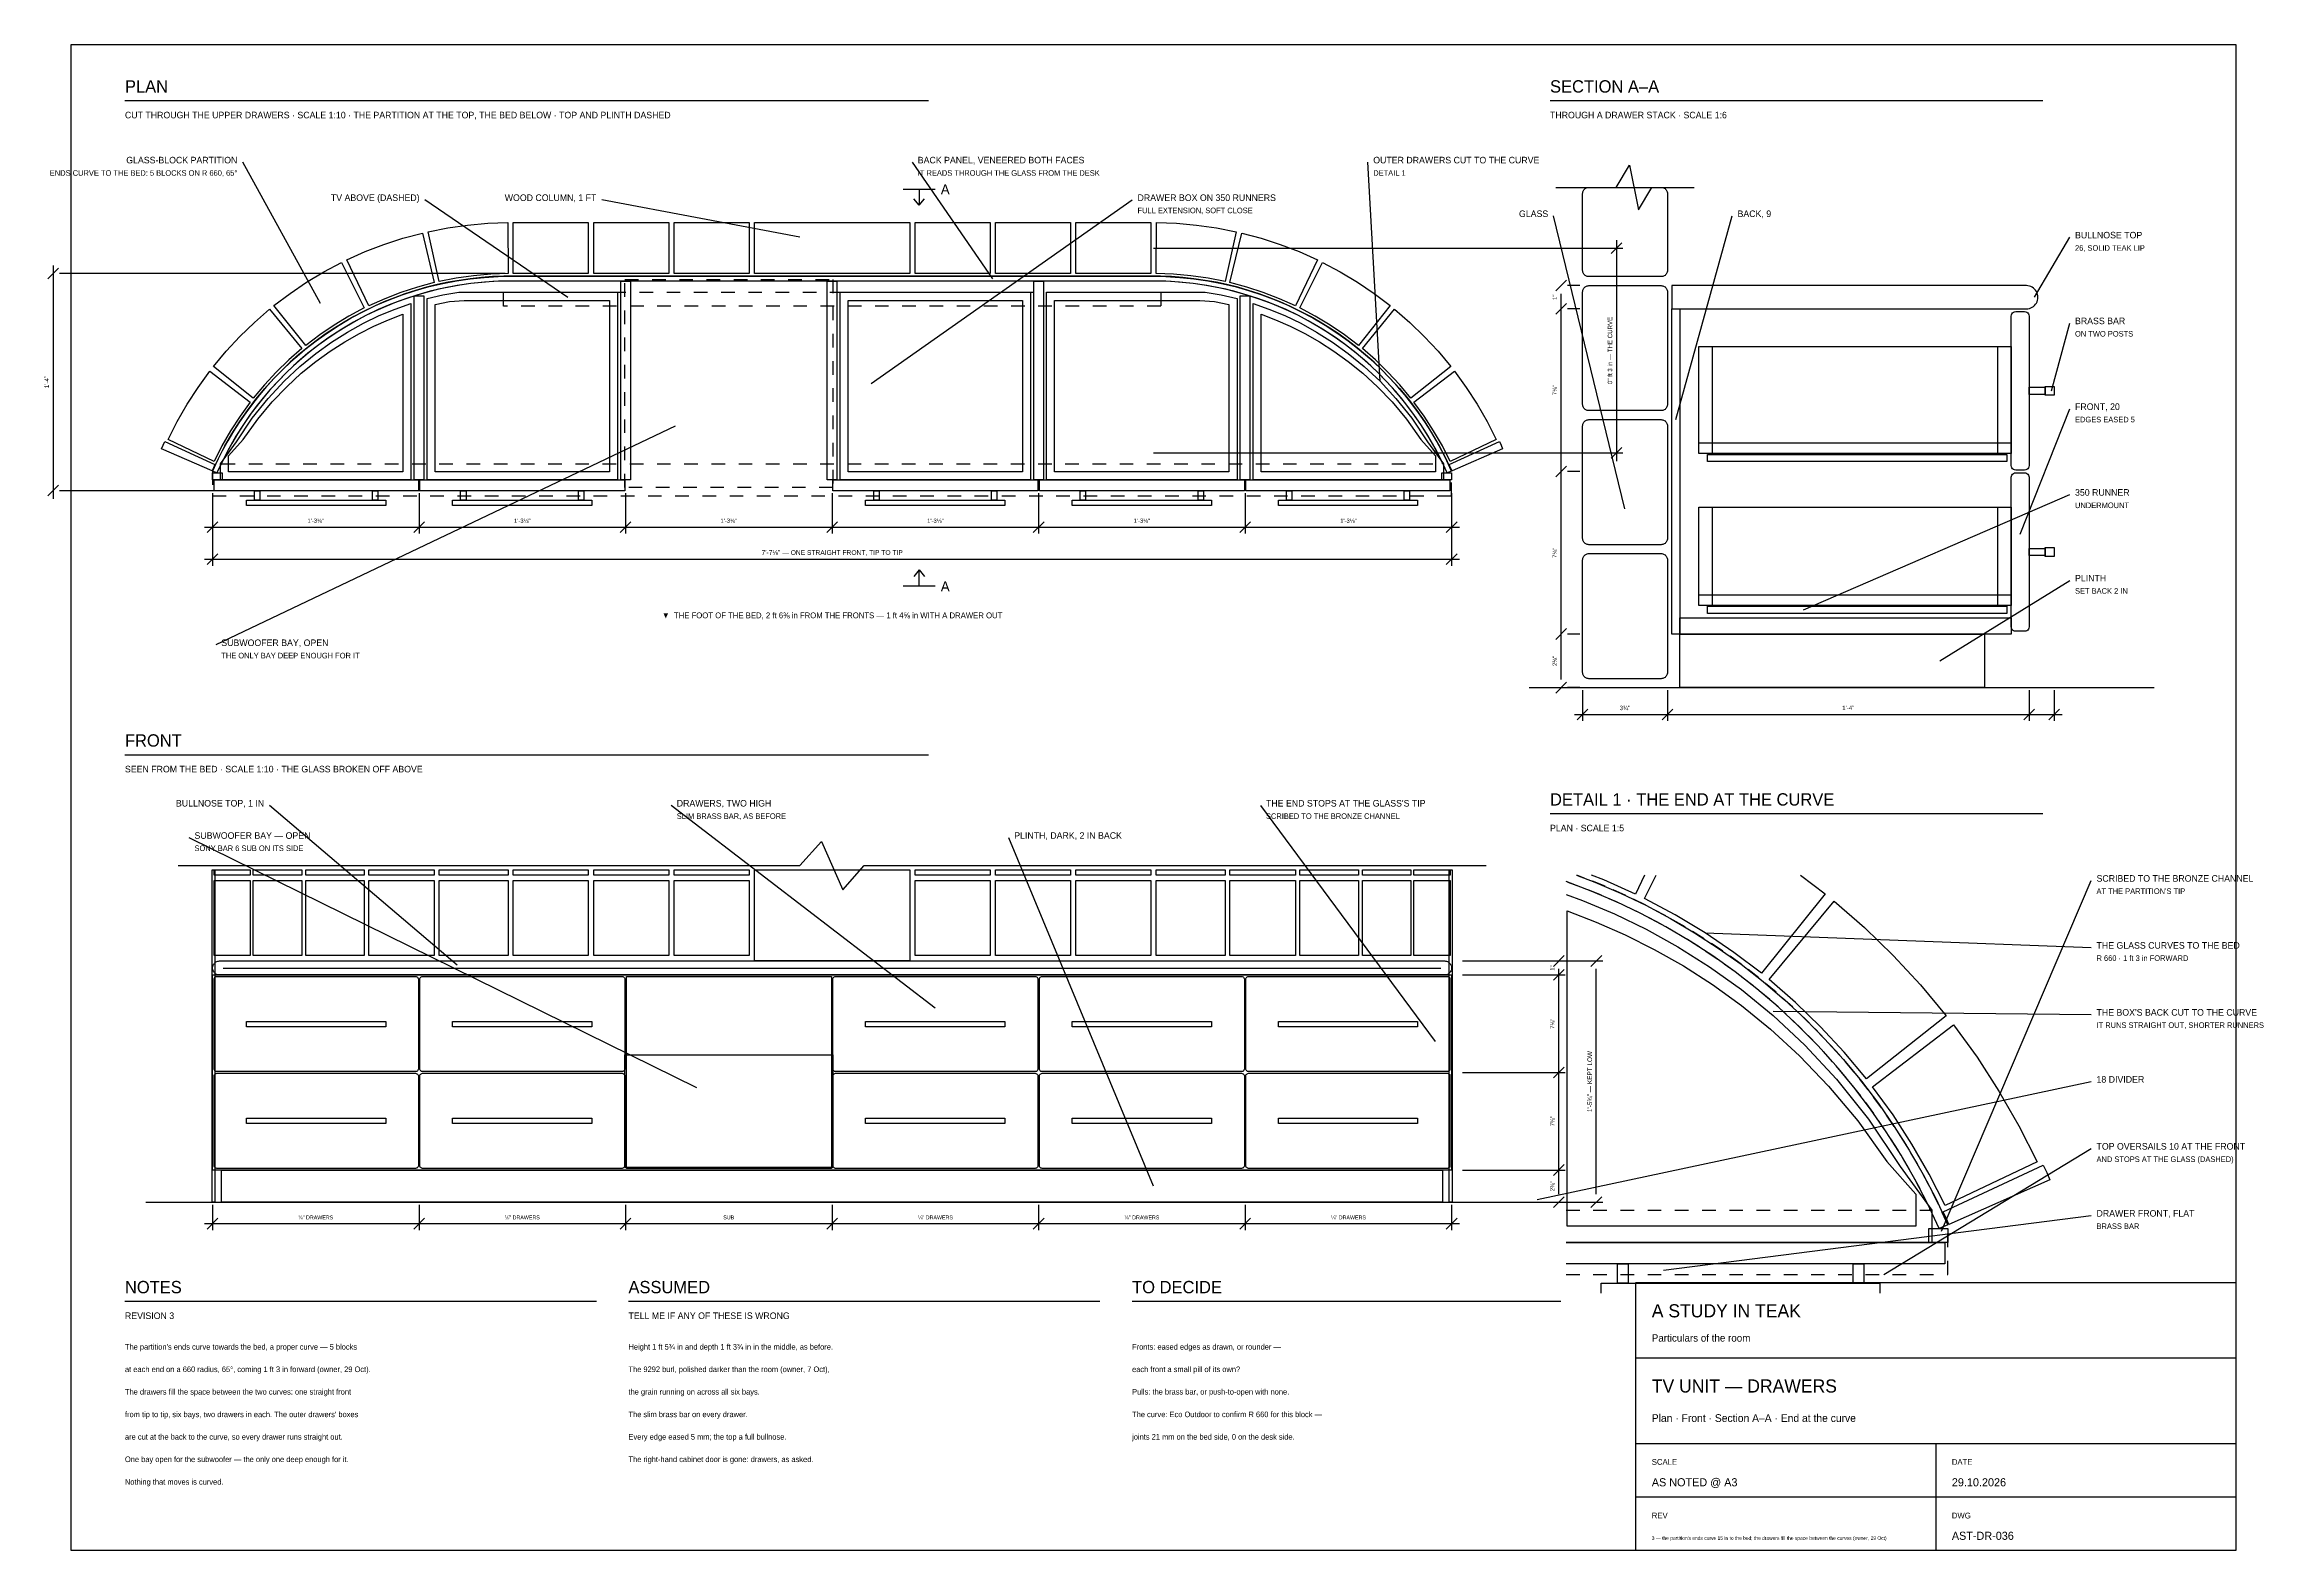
# Model space of a CAD drawing. Header units: inches. Extents: x 0.1 to 16.4, y 0.3 to 11.4.
import ezdxf
from ezdxf.enums import TextEntityAlignment as Align

# ---------------------------------------------------------------- set-up
doc = ezdxf.new("R2010")
doc.units = ezdxf.units.IN
doc.header["$LTSCALE"] = 0.009843
doc.header["$MEASUREMENT"] = 0
doc.linetypes.add('DASHED', pattern=[0.6, 0.5, -0.1])
for name, color, linetype in [('DIMENSIONS', 1, 'Continuous'), ('GEOMETRY', 7, 'Continuous'), ('TEXT', 7, 'Continuous')]:
    doc.layers.add(name, color=color, linetype=linetype)

msp = doc.modelspace()

# ---------------------------------------------------------------- linework, layer by layer
at = {"layer": 'DIMENSIONS'}
for p, q in [((8.268, 9.882), (11.717, 9.882)), ((11.63, 9.843), (11.709, 9.921)), ((11.669, 9.941), (11.669, 8.318)), ((0.142, 9.656), (0.22, 9.734)), ((0.181, 9.754), (0.181, 8.041)), ((3.504, 9.695), (0.228, 9.695)), ((11.224, 9.567), (11.302, 9.646)), ((11.224, 9.396), (11.302, 9.475)), ((11.263, 6.713), (11.263, 9.547)), ((11.401, 9.606), (11.31, 9.606)), ((11.401, 9.436), (11.31, 9.436)), ((8.268, 8.377), (11.717, 8.377)), ((11.63, 8.338), (11.709, 8.417)), ((11.224, 8.202), (11.302, 8.281)), ((11.401, 8.241), (11.31, 8.241)), ((0.142, 8.061), (0.22, 8.14)), ((3.504, 8.1), (0.228, 8.1)), ((1.353, 8.081), (1.353, 7.785)), ((2.87, 8.081), (2.87, 7.785)), ((4.388, 8.081), (4.388, 7.785)), ((5.906, 8.081), (5.906, 7.785)), ((7.423, 8.081), (7.423, 7.785)), ((8.941, 8.081), (8.941, 7.785)), ((10.458, 8.081), (10.458, 7.785)), ((1.294, 7.833), (10.517, 7.833)), ((1.313, 7.793), (1.392, 7.872)), ((1.353, 7.833), (1.353, 7.549)), ((2.831, 7.793), (2.91, 7.872)), ((4.348, 7.793), (4.427, 7.872)), ((5.866, 7.793), (5.945, 7.872)), ((7.384, 7.793), (7.463, 7.872)), ((8.901, 7.793), (8.98, 7.872)), ((10.419, 7.793), (10.498, 7.872)), ((10.458, 7.833), (10.458, 7.549)), ((1.294, 7.596), (10.517, 7.596)), ((1.313, 7.557), (1.392, 7.636)), ((10.419, 7.557), (10.498, 7.636)), ((11.224, 7.008), (11.302, 7.087)), ((11.401, 7.047), (11.31, 7.047)), ((11.224, 6.614), (11.302, 6.693)), ((11.401, 6.654), (11.31, 6.654)), ((11.42, 6.634), (11.42, 6.409)), ((12.044, 6.634), (12.044, 6.409)), ((14.702, 6.634), (14.702, 6.409)), ((14.885, 6.634), (14.885, 6.409)), ((11.361, 6.457), (14.944, 6.457)), ((11.381, 6.417), (11.46, 6.496)), ((12.005, 6.417), (12.083, 6.496)), ((14.662, 6.417), (14.741, 6.496)), ((14.846, 6.417), (14.924, 6.496)), ((10.537, 4.646), (11.293, 4.646)), ((10.537, 4.646), (11.569, 4.646)), ((11.206, 4.606), (11.285, 4.685)), ((11.206, 4.504), (11.285, 4.583)), ((11.246, 2.933), (11.246, 4.587)), ((11.482, 4.606), (11.561, 4.685)), ((11.521, 2.933), (11.521, 4.587)), ((10.537, 4.543), (11.293, 4.543)), ((10.537, 3.827), (11.293, 3.827)), ((11.206, 3.787), (11.285, 3.866)), ((10.537, 3.11), (11.293, 3.11)), ((11.206, 3.071), (11.285, 3.15)), ((1.353, 2.854), (1.353, 2.669)), ((2.87, 2.854), (2.87, 2.669)), ((4.388, 2.854), (4.388, 2.669)), ((5.906, 2.854), (5.906, 2.669)), ((7.423, 2.854), (7.423, 2.669)), ((8.941, 2.854), (8.941, 2.669)), ((10.458, 2.854), (10.458, 2.669)), ((10.537, 2.874), (11.293, 2.874)), ((10.537, 2.874), (11.569, 2.874)), ((11.206, 2.835), (11.285, 2.913)), ((11.482, 2.835), (11.561, 2.913)), ((1.294, 2.717), (10.517, 2.717)), ((1.313, 2.677), (1.392, 2.756)), ((2.831, 2.677), (2.91, 2.756)), ((4.348, 2.677), (4.427, 2.756)), ((5.866, 2.677), (5.945, 2.756)), ((7.384, 2.677), (7.463, 2.756)), ((8.901, 2.677), (8.98, 2.756)), ((10.419, 2.677), (10.498, 2.756))]:
    msp.add_line(p, q, dxfattribs=at)
at = {"layer": 'GEOMETRY'}
for p, q in [((0.709, 10.965), (6.614, 10.965)), ((11.181, 10.965), (14.803, 10.965)), ((2.145, 9.474), (1.575, 10.512)), ((7.087, 9.656), (6.496, 10.512)), ((9.933, 8.904), (9.843, 10.512)), ((3.963, 9.518), (2.913, 10.236)), ((5.669, 9.961), (4.213, 10.236)), ((6.192, 8.888), (8.11, 10.236)), ((11.732, 7.966), (11.207, 10.118)), ((12.106, 8.622), (12.52, 10.118)), ((14.741, 9.521), (15, 9.961)), ((14.865, 8.833), (15, 9.331)), ((14.636, 7.78), (15, 8.701)), ((4.753, 8.573), (1.378, 6.967)), ((13.044, 7.224), (15, 8.071)), ((14.045, 6.85), (15, 7.441)), ((11.027, 6.654), (15.62, 6.654)), ((0.709, 6.161), (6.614, 6.161)), ((3.15, 4.614), (1.772, 5.787)), ((6.664, 4.3), (4.724, 5.787)), ((10.34, 4.055), (9.055, 5.787)), ((11.181, 5.728), (14.803, 5.728)), ((4.911, 3.713), (1.181, 5.551)), ((8.268, 2.992), (7.205, 5.551)), ((14.058, 2.661), (15.157, 5.236)), ((12.32, 4.852), (15.157, 4.744)), ((1.432, 4.594), (10.379, 4.594)), ((12.821, 4.277), (15.157, 4.252)), ((11.086, 2.894), (15.157, 3.76)), ((13.633, 2.343), (15.157, 3.268)), ((0.862, 2.874), (10.949, 2.874)), ((12.015, 2.374), (15.157, 2.776)), ((0.709, 2.146), (4.173, 2.146)), ((4.409, 2.146), (7.874, 2.146)), ((8.11, 2.146), (11.26, 2.146)), ((11.811, 1.732), (16.22, 1.732)), ((11.811, 1.102), (16.22, 1.102)), ((14.016, 1.102), (14.016, 0.315)), ((11.811, 0.709), (16.22, 0.709))]:
    msp.add_line(p, q, dxfattribs=at)
for points in [[(0.315, 11.378), (16.22, 11.378), (16.22, 0.315), (0.315, 0.315), (0.315, 11.378)], [(11.224, 10.328), (11.667, 10.328), (11.765, 10.492), (11.831, 10.164), (11.929, 10.328), (12.241, 10.328)], [(6.428, 10.315), (6.664, 10.315)], [(6.546, 10.315), (6.546, 10.197), (6.507, 10.244)], [(11.421, 9.718), (11.421, 10.282)], [(11.467, 10.328), (11.998, 10.328)], [(12.044, 10.282), (12.044, 9.718)], [(6.546, 10.197), (6.585, 10.244)], [(2.339, 9.795), (2.474, 9.856), (2.612, 9.909), (2.752, 9.954), (2.895, 9.992), (2.982, 9.629), (2.859, 9.596), (2.737, 9.556), (2.618, 9.51), (2.501, 9.458), (2.339, 9.795)], [(2.936, 10.002), (3.081, 10.03), (3.227, 10.051), (3.375, 10.064), (3.522, 10.069), (3.525, 9.695), (3.397, 9.69), (3.27, 9.679), (3.143, 9.661), (3.018, 9.637), (2.936, 10.002)], [(3.563, 10.069), (3.701, 10.069), (3.839, 10.069), (3.976, 10.069), (4.114, 10.069), (4.114, 9.695), (3.976, 9.695), (3.839, 9.695), (3.701, 9.695), (3.563, 9.695), (3.563, 10.069)], [(4.154, 10.069), (4.291, 10.069), (4.429, 10.069), (4.567, 10.069), (4.705, 10.069), (4.705, 9.695), (4.567, 9.695), (4.429, 9.695), (4.291, 9.695), (4.154, 9.695), (4.154, 10.069)], [(4.744, 10.069), (4.882, 10.069), (5.02, 10.069), (5.157, 10.069), (5.295, 10.069), (5.295, 9.695), (5.157, 9.695), (5.02, 9.695), (4.882, 9.695), (4.744, 9.695), (4.744, 10.069)], [(5.335, 10.069), (5.906, 10.069), (6.476, 10.069), (6.476, 9.695), (5.906, 9.695), (5.335, 9.695), (5.335, 10.069)], [(6.516, 10.069), (6.654, 10.069), (6.791, 10.069), (6.929, 10.069), (7.067, 10.069), (7.067, 9.695), (6.929, 9.695), (6.791, 9.695), (6.654, 9.695), (6.516, 9.695), (6.516, 10.069)], [(7.106, 10.069), (7.244, 10.069), (7.382, 10.069), (7.52, 10.069), (7.657, 10.069), (7.657, 9.695), (7.52, 9.695), (7.382, 9.695), (7.244, 9.695), (7.106, 9.695), (7.106, 10.069)], [(7.697, 10.069), (7.835, 10.069), (7.972, 10.069), (8.11, 10.069), (8.248, 10.069), (8.248, 9.695), (8.11, 9.695), (7.972, 9.695), (7.835, 9.695), (7.697, 9.695), (7.697, 10.069)], [(8.289, 10.069), (8.436, 10.064), (8.584, 10.051), (8.73, 10.03), (8.875, 10.002), (8.793, 9.637), (8.668, 9.661), (8.541, 9.679), (8.414, 9.69), (8.286, 9.695), (8.289, 10.069)], [(8.916, 9.992), (9.059, 9.954), (9.199, 9.909), (9.337, 9.856), (9.472, 9.795), (9.31, 9.458), (9.193, 9.51), (9.074, 9.556), (8.952, 9.596), (8.829, 9.629), (8.916, 9.992)], [(1.353, 8.244), (1.396, 8.337), (1.444, 8.429), (1.495, 8.518), (1.55, 8.605), (1.609, 8.69), (1.671, 8.772), (1.737, 8.851), (1.806, 8.927), (1.878, 9), (1.954, 9.07), (2.032, 9.137), (2.113, 9.201), (2.197, 9.26), (2.283, 9.316), (2.372, 9.369), (2.463, 9.417), (2.556, 9.462), (2.65, 9.502), (2.747, 9.539), (2.845, 9.571), (2.944, 9.599), (3.044, 9.622), (3.145, 9.642), (3.247, 9.657), (3.349, 9.667), (3.452, 9.673), (3.556, 9.675), (3.668, 9.675), (3.78, 9.675), (3.892, 9.675), (4.004, 9.675), (4.115, 9.675), (4.227, 9.675), (4.339, 9.675), (4.451, 9.675), (4.563, 9.675), (4.675, 9.675), (4.787, 9.675), (4.899, 9.675), (5.011, 9.675), (5.122, 9.675), (5.234, 9.675), (5.346, 9.675), (5.458, 9.675), (5.57, 9.675), (5.682, 9.675), (5.794, 9.675), (5.906, 9.675), (6.017, 9.675), (6.129, 9.675), (6.241, 9.675), (6.353, 9.675), (6.465, 9.675), (6.577, 9.675), (6.689, 9.675), (6.801, 9.675), (6.912, 9.675), (7.024, 9.675), (7.136, 9.675), (7.248, 9.675), (7.36, 9.675), (7.472, 9.675), (7.584, 9.675), (7.696, 9.675), (7.807, 9.675), (7.919, 9.675), (8.031, 9.675), (8.143, 9.675), (8.255, 9.675), (8.359, 9.673), (8.462, 9.667), (8.564, 9.657), (8.666, 9.642), (8.767, 9.622), (8.867, 9.599), (8.966, 9.571), (9.064, 9.539), (9.161, 9.502), (9.255, 9.462), (9.348, 9.417), (9.439, 9.369), (9.528, 9.316), (9.614, 9.26), (9.698, 9.201), (9.779, 9.137), (9.857, 9.07), (9.933, 9), (10.005, 8.927), (10.074, 8.851), (10.14, 8.772), (10.202, 8.69), (10.261, 8.605), (10.316, 8.518), (10.367, 8.429), (10.415, 8.337), (10.458, 8.244), (10.426, 8.23), (10.383, 8.322), (10.336, 8.412), (10.286, 8.5), (10.232, 8.585), (10.174, 8.669), (10.112, 8.75), (10.048, 8.828), (9.979, 8.903), (9.908, 8.975), (9.834, 9.044), (9.757, 9.11), (9.677, 9.172), (9.594, 9.231), (9.509, 9.286), (9.422, 9.338), (9.332, 9.386), (9.241, 9.43), (9.147, 9.469), (9.052, 9.505), (8.956, 9.537), (8.858, 9.565), (8.76, 9.588), (8.66, 9.607), (8.56, 9.622), (8.459, 9.632), (8.358, 9.638), (8.255, 9.64), (8.143, 9.64), (8.031, 9.64), (7.919, 9.64), (7.807, 9.64), (7.696, 9.64), (7.584, 9.64), (7.472, 9.64), (7.36, 9.64), (7.248, 9.64), (7.136, 9.64), (7.024, 9.64), (6.912, 9.64), (6.801, 9.64), (6.689, 9.64), (6.577, 9.64), (6.465, 9.64), (6.353, 9.64), (6.241, 9.64), (6.129, 9.64), (6.017, 9.64), (5.906, 9.64), (5.794, 9.64), (5.682, 9.64), (5.57, 9.64), (5.458, 9.64), (5.346, 9.64), (5.234, 9.64), (5.122, 9.64), (5.011, 9.64), (4.899, 9.64), (4.787, 9.64), (4.675, 9.64), (4.563, 9.64), (4.451, 9.64), (4.339, 9.64), (4.227, 9.64), (4.115, 9.64), (4.004, 9.64), (3.892, 9.64), (3.78, 9.64), (3.668, 9.64), (3.556, 9.64), (3.453, 9.638), (3.352, 9.632), (3.251, 9.622), (3.151, 9.607), (3.051, 9.588), (2.953, 9.565), (2.855, 9.537), (2.759, 9.505), (2.664, 9.469), (2.57, 9.43), (2.479, 9.386), (2.389, 9.338), (2.302, 9.286), (2.217, 9.231), (2.134, 9.172), (2.054, 9.11), (1.977, 9.044), (1.903, 8.975), (1.832, 8.903), (1.763, 8.828), (1.699, 8.75), (1.637, 8.669), (1.579, 8.585), (1.525, 8.5), (1.475, 8.412), (1.428, 8.322), (1.385, 8.23), (1.353, 8.244)], [(1.804, 9.459), (1.922, 9.549), (2.044, 9.631), (2.171, 9.707), (2.301, 9.777), (2.468, 9.442), (2.355, 9.382), (2.246, 9.316), (2.14, 9.244), (2.038, 9.167), (1.804, 9.459)], [(4.353, 9.64), (4.423, 9.64), (4.423, 8.179), (4.353, 8.179), (4.353, 9.64)], [(5.87, 9.64), (5.941, 9.64), (5.941, 8.179), (5.87, 8.179), (5.87, 9.64)], [(7.388, 9.64), (7.459, 9.64), (7.459, 8.179), (7.388, 8.179), (7.388, 9.64)], [(9.51, 9.777), (9.64, 9.707), (9.767, 9.631), (9.889, 9.549), (10.007, 9.459), (9.773, 9.167), (9.671, 9.244), (9.565, 9.316), (9.456, 9.382), (9.343, 9.442), (9.51, 9.777)], [(11.998, 9.672), (11.467, 9.672)], [(1.412, 8.179), (1.412, 8.297), (1.529, 8.458), (1.645, 8.632), (1.762, 8.778), (1.878, 8.904), (1.995, 9.012), (2.112, 9.108), (2.228, 9.191), (2.345, 9.265), (2.461, 9.33), (2.578, 9.386), (2.695, 9.434), (2.811, 9.476), (2.811, 8.179), (1.412, 8.179)], [(2.835, 9.531), (2.906, 9.531), (2.906, 8.179), (2.835, 8.179), (2.835, 9.531)], [(2.929, 8.179), (2.929, 9.511), (3.046, 9.539), (3.163, 9.557), (3.279, 9.557), (3.396, 9.557), (3.513, 9.557), (3.629, 9.557), (3.746, 9.557), (3.862, 9.557), (3.979, 9.557), (4.096, 9.557), (4.212, 9.557), (4.329, 9.557), (4.329, 8.179), (2.929, 8.179)], [(2.989, 8.238), (2.989, 9.467), (3.095, 9.49), (3.202, 9.498), (3.309, 9.498), (3.416, 9.498), (3.522, 9.498), (3.629, 9.498), (3.736, 9.498), (3.843, 9.498), (3.95, 9.498), (4.056, 9.498), (4.163, 9.498), (4.27, 9.498), (4.27, 8.238), (2.989, 8.238)], [(5.965, 8.179), (5.965, 9.557), (6.081, 9.557), (6.198, 9.557), (6.314, 9.557), (6.431, 9.557), (6.548, 9.557), (6.664, 9.557), (6.781, 9.557), (6.898, 9.557), (7.014, 9.557), (7.131, 9.557), (7.247, 9.557), (7.364, 9.557), (7.364, 8.179), (5.965, 8.179)], [(6.024, 8.238), (6.024, 9.498), (6.13, 9.498), (6.237, 9.498), (6.344, 9.498), (6.451, 9.498), (6.558, 9.498), (6.664, 9.498), (6.771, 9.498), (6.878, 9.498), (6.985, 9.498), (7.091, 9.498), (7.198, 9.498), (7.305, 9.498), (7.305, 8.238), (6.024, 8.238)], [(7.482, 8.179), (7.482, 9.557), (7.599, 9.557), (7.715, 9.557), (7.832, 9.557), (7.949, 9.557), (8.065, 9.557), (8.182, 9.557), (8.298, 9.557), (8.415, 9.557), (8.532, 9.557), (8.648, 9.557), (8.765, 9.539), (8.882, 9.511), (8.882, 8.179), (7.482, 8.179)], [(7.541, 8.238), (7.541, 9.498), (7.648, 9.498), (7.755, 9.498), (7.861, 9.498), (7.968, 9.498), (8.075, 9.498), (8.182, 9.498), (8.289, 9.498), (8.395, 9.498), (8.502, 9.498), (8.609, 9.498), (8.716, 9.49), (8.822, 9.467), (8.822, 8.238), (7.541, 8.238)], [(8.905, 9.531), (8.976, 9.531), (8.976, 8.179), (8.905, 8.179), (8.905, 9.531)], [(9, 8.179), (9, 9.476), (9.116, 9.434), (9.233, 9.386), (9.35, 9.33), (9.466, 9.265), (9.583, 9.191), (9.699, 9.108), (9.816, 9.012), (9.933, 8.904), (10.049, 8.778), (10.166, 8.632), (10.282, 8.458), (10.399, 8.297), (10.399, 8.179), (9, 8.179)], [(11.421, 8.734), (11.421, 9.56)], [(11.467, 9.606), (11.998, 9.606)], [(12.044, 9.56), (12.044, 8.734)], [(14.682, 9.606), (12.077, 9.606), (12.077, 9.436)], [(1.359, 9.012), (1.453, 9.125), (1.554, 9.233), (1.66, 9.336), (1.772, 9.433), (2.009, 9.144), (1.913, 9.06), (1.821, 8.971), (1.734, 8.878), (1.652, 8.78), (1.359, 9.012)], [(1.471, 8.238), (1.471, 8.356), (1.578, 8.477), (1.685, 8.625), (1.791, 8.753), (1.898, 8.864), (2.005, 8.962), (2.112, 9.049), (2.218, 9.126), (2.325, 9.194), (2.432, 9.255), (2.539, 9.309), (2.646, 9.356), (2.752, 9.397), (2.752, 8.238), (1.471, 8.238)], [(9.059, 8.238), (9.059, 9.397), (9.165, 9.356), (9.272, 9.309), (9.379, 9.255), (9.486, 9.194), (9.593, 9.126), (9.699, 9.049), (9.806, 8.962), (9.913, 8.864), (10.02, 8.753), (10.126, 8.625), (10.233, 8.477), (10.34, 8.356), (10.34, 8.238), (9.059, 8.238)], [(10.039, 9.433), (10.151, 9.336), (10.257, 9.233), (10.358, 9.125), (10.452, 9.012), (10.159, 8.78), (10.077, 8.878), (9.99, 8.971), (9.898, 9.06), (9.802, 9.144), (10.039, 9.433)], [(12.077, 9.436), (12.136, 9.436), (12.136, 7.047), (12.077, 7.047), (12.077, 9.436)], [(12.077, 9.436), (14.682, 9.436)], [(14.57, 8.284), (14.57, 9.383)], [(14.603, 9.416), (14.669, 9.416)], [(14.701, 9.383), (14.701, 8.284)], [(12.274, 9.16), (14.57, 9.16), (14.57, 8.373), (12.274, 8.373), (12.274, 9.16)], [(12.274, 9.16), (12.372, 9.16), (12.372, 8.373), (12.274, 8.373), (12.274, 9.16)], [(14.472, 9.16), (14.57, 9.16), (14.57, 8.373), (14.472, 8.373), (14.472, 9.16)], [(1.026, 8.475), (1.092, 8.607), (1.166, 8.735), (1.246, 8.859), (1.333, 8.978), (1.63, 8.751), (1.555, 8.647), (1.485, 8.54), (1.421, 8.429), (1.364, 8.315), (1.026, 8.475)], [(10.478, 8.978), (10.565, 8.859), (10.645, 8.735), (10.719, 8.607), (10.785, 8.475), (10.447, 8.315), (10.39, 8.429), (10.326, 8.54), (10.256, 8.647), (10.181, 8.751), (10.478, 8.978)], [(14.701, 8.86), (14.82, 8.86), (14.82, 8.807), (14.701, 8.807), (14.701, 8.86)], [(14.82, 8.866), (14.885, 8.866), (14.885, 8.801), (14.82, 8.801), (14.82, 8.866)], [(11.998, 8.688), (11.467, 8.688)], [(11.421, 7.749), (11.421, 8.576)], [(11.467, 8.622), (11.998, 8.622)], [(12.044, 8.576), (12.044, 7.749)], [(0.978, 8.408), (0.99, 8.435), (1.002, 8.462), (1.37, 8.292), (1.36, 8.269), (1.349, 8.245), (0.978, 8.408)], [(10.809, 8.462), (10.821, 8.435), (10.833, 8.408), (10.462, 8.245), (10.451, 8.269), (10.441, 8.292), (10.809, 8.462)], [(12.274, 8.451), (14.57, 8.451), (14.57, 8.373), (12.274, 8.373), (12.274, 8.451)], [(12.339, 8.366), (14.537, 8.366), (14.537, 8.314), (12.339, 8.314), (12.339, 8.366)], [(1.353, 8.23), (1.424, 8.23), (1.424, 8.179), (1.353, 8.179), (1.353, 8.23)], [(1.365, 8.179), (2.865, 8.179), (2.865, 8.1), (1.365, 8.1), (1.365, 8.179)], [(2.876, 8.179), (4.382, 8.179), (4.382, 8.1), (2.876, 8.1), (2.876, 8.179)], [(5.911, 8.179), (7.417, 8.179), (7.417, 8.1), (5.911, 8.1), (5.911, 8.179)], [(7.429, 8.179), (8.935, 8.179), (8.935, 8.1), (7.429, 8.1), (7.429, 8.179)], [(8.946, 8.179), (10.446, 8.179), (10.446, 8.1), (8.946, 8.1), (8.946, 8.179)], [(10.387, 8.23), (10.458, 8.23), (10.458, 8.179), (10.387, 8.179), (10.387, 8.23)], [(14.57, 7.1), (14.57, 8.199)], [(14.669, 8.251), (14.603, 8.251)], [(14.603, 8.232), (14.669, 8.232)], [(14.701, 8.199), (14.701, 7.1)], [(1.603, 8.03), (2.626, 8.03), (2.626, 7.99), (1.603, 7.99), (1.603, 8.03)], [(1.662, 8.1), (1.701, 8.1), (1.701, 8.03), (1.662, 8.03), (1.662, 8.1)], [(2.528, 8.1), (2.567, 8.1), (2.567, 8.03), (2.528, 8.03), (2.528, 8.1)], [(3.117, 8.03), (4.141, 8.03), (4.141, 7.99), (3.117, 7.99), (3.117, 8.03)], [(3.176, 8.1), (3.216, 8.1), (3.216, 8.03), (3.176, 8.03), (3.176, 8.1)], [(4.043, 8.1), (4.082, 8.1), (4.082, 8.03), (4.043, 8.03), (4.043, 8.1)], [(6.152, 8.03), (7.176, 8.03), (7.176, 7.99), (6.152, 7.99), (6.152, 8.03)], [(6.212, 8.1), (6.251, 8.1), (6.251, 8.03), (6.212, 8.03), (6.212, 8.1)], [(7.078, 8.1), (7.117, 8.1), (7.117, 8.03), (7.078, 8.03), (7.078, 8.1)], [(7.67, 8.03), (8.694, 8.03), (8.694, 7.99), (7.67, 7.99), (7.67, 8.03)], [(7.729, 8.1), (7.768, 8.1), (7.768, 8.03), (7.729, 8.03), (7.729, 8.1)], [(8.595, 8.1), (8.635, 8.1), (8.635, 8.03), (8.595, 8.03), (8.595, 8.1)], [(9.185, 8.03), (10.208, 8.03), (10.208, 7.99), (9.185, 7.99), (9.185, 8.03)], [(9.244, 8.1), (9.283, 8.1), (9.283, 8.03), (9.244, 8.03), (9.244, 8.1)], [(10.11, 8.1), (10.149, 8.1), (10.149, 8.03), (10.11, 8.03), (10.11, 8.1)], [(12.274, 7.979), (14.57, 7.979), (14.57, 7.257), (12.274, 7.257), (12.274, 7.979)], [(12.274, 7.979), (12.372, 7.979), (12.372, 7.257), (12.274, 7.257), (12.274, 7.979)], [(14.472, 7.979), (14.57, 7.979), (14.57, 7.257), (14.472, 7.257), (14.472, 7.979)], [(11.998, 7.703), (11.467, 7.703)], [(14.701, 7.676), (14.82, 7.676), (14.82, 7.623), (14.701, 7.623), (14.701, 7.676)], [(14.82, 7.682), (14.885, 7.682), (14.885, 7.616), (14.82, 7.616), (14.82, 7.682)], [(6.546, 7.4), (6.546, 7.518), (6.507, 7.47)], [(6.546, 7.518), (6.585, 7.47)], [(11.421, 6.765), (11.421, 7.592)], [(11.467, 7.638), (11.998, 7.638)], [(12.044, 7.592), (12.044, 6.765)], [(6.428, 7.4), (6.664, 7.4)], [(12.274, 7.336), (14.57, 7.336), (14.57, 7.257), (12.274, 7.257), (12.274, 7.336)], [(12.339, 7.251), (14.537, 7.251), (14.537, 7.198), (12.339, 7.198), (12.339, 7.251)], [(12.136, 7.165), (14.57, 7.165), (14.57, 7.047), (12.136, 7.047), (12.136, 7.165)], [(12.136, 7.047), (14.373, 7.047), (14.373, 6.654), (12.136, 6.654), (12.136, 7.047)], [(14.669, 7.067), (14.603, 7.067)], [(11.998, 6.719), (11.467, 6.719)], [(1.099, 5.346), (5.669, 5.346), (5.827, 5.524), (5.984, 5.169), (6.142, 5.346), (10.712, 5.346)], [(1.349, 5.315), (1.37, 5.315), (1.37, 2.874), (1.349, 2.874), (1.349, 5.315)], [(1.364, 5.315), (1.63, 5.315), (1.63, 5.276), (1.364, 5.276), (1.364, 5.315)], [(1.364, 5.236), (1.63, 5.236), (1.63, 4.685), (1.364, 4.685), (1.364, 5.236)], [(1.652, 5.315), (2.009, 5.315), (2.009, 5.276), (1.652, 5.276), (1.652, 5.315)], [(1.652, 5.236), (2.009, 5.236), (2.009, 4.685), (1.652, 4.685), (1.652, 5.236)], [(2.038, 5.315), (2.468, 5.315), (2.468, 5.276), (2.038, 5.276), (2.038, 5.315)], [(2.038, 5.236), (2.468, 5.236), (2.468, 4.685), (2.038, 4.685), (2.038, 5.236)], [(2.501, 5.315), (2.982, 5.315), (2.982, 5.276), (2.501, 5.276), (2.501, 5.315)], [(2.501, 5.236), (2.982, 5.236), (2.982, 4.685), (2.501, 4.685), (2.501, 5.236)], [(3.018, 5.315), (3.525, 5.315), (3.525, 5.276), (3.018, 5.276), (3.018, 5.315)], [(3.018, 5.236), (3.525, 5.236), (3.525, 4.685), (3.018, 4.685), (3.018, 5.236)], [(3.563, 5.315), (4.114, 5.315), (4.114, 5.276), (3.563, 5.276), (3.563, 5.315)], [(3.563, 5.236), (4.114, 5.236), (4.114, 4.685), (3.563, 4.685), (3.563, 5.236)], [(4.154, 5.315), (4.705, 5.315), (4.705, 5.276), (4.154, 5.276), (4.154, 5.315)], [(4.154, 5.236), (4.705, 5.236), (4.705, 4.685), (4.154, 4.685), (4.154, 5.236)], [(4.744, 5.315), (5.295, 5.315), (5.295, 5.276), (4.744, 5.276), (4.744, 5.315)], [(4.744, 5.236), (5.295, 5.236), (5.295, 4.685), (4.744, 4.685), (4.744, 5.236)], [(5.335, 5.315), (6.476, 5.315), (6.476, 4.646), (5.335, 4.646), (5.335, 5.315)], [(6.516, 5.315), (7.067, 5.315), (7.067, 5.276), (6.516, 5.276), (6.516, 5.315)], [(6.516, 5.236), (7.067, 5.236), (7.067, 4.685), (6.516, 4.685), (6.516, 5.236)], [(7.106, 5.315), (7.657, 5.315), (7.657, 5.276), (7.106, 5.276), (7.106, 5.315)], [(7.106, 5.236), (7.657, 5.236), (7.657, 4.685), (7.106, 4.685), (7.106, 5.236)], [(7.697, 5.315), (8.248, 5.315), (8.248, 5.276), (7.697, 5.276), (7.697, 5.315)], [(7.697, 5.236), (8.248, 5.236), (8.248, 4.685), (7.697, 4.685), (7.697, 5.236)], [(8.286, 5.315), (8.793, 5.315), (8.793, 5.276), (8.286, 5.276), (8.286, 5.315)], [(8.286, 5.236), (8.793, 5.236), (8.793, 4.685), (8.286, 4.685), (8.286, 5.236)], [(8.829, 5.315), (9.31, 5.315), (9.31, 5.276), (8.829, 5.276), (8.829, 5.315)], [(8.829, 5.236), (9.31, 5.236), (9.31, 4.685), (8.829, 4.685), (8.829, 5.236)], [(9.343, 5.315), (9.773, 5.315), (9.773, 5.276), (9.343, 5.276), (9.343, 5.315)], [(9.343, 5.236), (9.773, 5.236), (9.773, 4.685), (9.343, 4.685), (9.343, 5.236)], [(9.802, 5.315), (10.159, 5.315), (10.159, 5.276), (9.802, 5.276), (9.802, 5.315)], [(9.802, 5.236), (10.159, 5.236), (10.159, 4.685), (9.802, 4.685), (9.802, 5.236)], [(10.181, 5.315), (10.447, 5.315), (10.447, 5.276), (10.181, 5.276), (10.181, 5.315)], [(10.181, 5.236), (10.447, 5.236), (10.447, 4.685), (10.181, 4.685), (10.181, 5.236)], [(10.441, 5.315), (10.462, 5.315), (10.462, 2.874), (10.441, 2.874), (10.441, 5.315)], [(11.376, 5.276), (11.51, 5.225), (11.699, 5.144), (11.885, 5.055), (12.067, 4.958), (12.244, 4.853), (12.417, 4.741), (12.585, 4.622), (12.747, 4.495), (12.904, 4.361), (13.055, 4.221), (13.199, 4.075), (13.338, 3.922), (13.469, 3.764), (13.594, 3.6), (13.711, 3.431), (13.821, 3.257), (13.924, 3.078), (14.019, 2.895), (14.105, 2.708), (14.04, 2.68), (13.955, 2.864), (13.862, 3.044), (13.761, 3.22), (13.652, 3.391), (13.536, 3.558), (13.414, 3.72), (13.284, 3.876), (13.148, 4.026), (13.005, 4.17), (12.857, 4.308), (12.702, 4.44), (12.542, 4.565), (12.377, 4.683), (12.207, 4.793), (12.032, 4.896), (11.853, 4.992), (11.67, 5.08), (11.484, 5.159), (11.299, 5.229)], [(11.876, 5.276), (11.809, 5.136), (11.576, 5.241), (11.485, 5.276)], [(13.022, 5.276), (13.202, 5.139), (12.735, 4.555), (12.531, 4.709), (12.32, 4.852), (12.1, 4.984), (11.875, 5.104), (11.96, 5.276)], [(11.299, 5.133), (11.421, 5.089), (11.655, 4.992), (11.888, 4.88), (12.121, 4.75), (12.354, 4.603), (12.588, 4.436), (12.821, 4.245), (13.054, 4.028), (13.287, 3.777), (13.521, 3.485), (13.754, 3.137), (13.987, 2.815), (13.987, 2.579), (11.299, 2.579)], [(13.268, 5.086), (13.491, 4.892), (13.703, 4.687), (13.904, 4.47), (14.093, 4.244), (13.507, 3.78), (13.343, 3.976), (13.169, 4.163), (12.985, 4.341), (12.792, 4.509), (13.268, 5.086)], [(11.306, 2.697), (11.306, 5.014), (11.52, 4.932), (11.733, 4.838), (11.947, 4.73), (12.161, 4.609), (12.374, 4.472), (12.588, 4.318), (12.801, 4.144), (13.015, 3.949), (13.228, 3.726), (13.442, 3.471), (13.656, 3.174), (13.869, 2.933), (13.869, 2.697), (11.306, 2.697)], [(1.353, 4.594), (1.353, 4.594)], [(1.404, 4.646), (10.407, 4.646)], [(10.458, 4.594), (10.458, 4.594)], [(1.353, 4.543), (10.458, 4.543), (10.458, 3.11), (1.353, 3.11), (1.353, 4.543)], [(1.365, 3.852), (1.365, 4.512)], [(1.384, 4.531), (2.845, 4.531)], [(10.407, 4.543), (1.404, 4.543)], [(2.865, 4.512), (2.865, 3.852)], [(2.876, 3.852), (2.876, 4.512)], [(2.896, 4.531), (4.362, 4.531)], [(4.382, 4.512), (4.382, 3.852)], [(4.394, 4.531), (5.9, 4.531), (5.9, 3.122), (4.394, 3.122), (4.394, 4.531)], [(5.911, 3.852), (5.911, 4.512)], [(5.931, 4.531), (7.397, 4.531)], [(7.417, 4.512), (7.417, 3.852)], [(7.429, 3.852), (7.429, 4.512)], [(7.449, 4.531), (8.915, 4.531)], [(8.935, 4.512), (8.935, 3.852)], [(8.946, 3.852), (8.946, 4.512)], [(8.966, 4.531), (10.427, 4.531)], [(10.446, 4.512), (10.446, 3.852)], [(1.603, 4.202), (2.626, 4.202), (2.626, 4.162), (1.603, 4.162), (1.603, 4.202)], [(3.117, 4.202), (4.141, 4.202), (4.141, 4.162), (3.117, 4.162), (3.117, 4.202)], [(6.152, 4.202), (7.176, 4.202), (7.176, 4.162), (6.152, 4.162), (6.152, 4.202)], [(7.67, 4.202), (8.694, 4.202), (8.694, 4.162), (7.67, 4.162), (7.67, 4.202)], [(9.185, 4.202), (10.208, 4.202), (10.208, 4.162), (9.185, 4.162), (9.185, 4.202)], [(14.145, 4.177), (14.319, 3.938), (14.479, 3.69), (14.626, 3.434), (14.76, 3.17), (14.084, 2.85), (13.968, 3.079), (13.841, 3.3), (13.702, 3.515), (13.552, 3.722), (14.145, 4.177)], [(4.383, 3.957), (5.911, 3.957), (5.911, 3.13), (4.383, 3.13), (4.383, 3.957)], [(1.365, 3.142), (1.365, 3.801)], [(2.845, 3.833), (1.384, 3.833)], [(1.384, 3.821), (2.845, 3.821)], [(2.865, 3.801), (2.865, 3.142)], [(2.876, 3.142), (2.876, 3.801)], [(4.362, 3.833), (2.896, 3.833)], [(2.896, 3.821), (4.362, 3.821)], [(4.382, 3.801), (4.382, 3.142)], [(5.911, 3.142), (5.911, 3.801)], [(7.397, 3.833), (5.931, 3.833)], [(5.931, 3.821), (7.397, 3.821)], [(7.417, 3.801), (7.417, 3.142)], [(7.429, 3.142), (7.429, 3.801)], [(8.915, 3.833), (7.449, 3.833)], [(7.449, 3.821), (8.915, 3.821)], [(8.935, 3.801), (8.935, 3.142)], [(8.946, 3.142), (8.946, 3.801)], [(10.427, 3.833), (8.966, 3.833)], [(8.966, 3.821), (10.427, 3.821)], [(10.446, 3.801), (10.446, 3.142)], [(1.603, 3.491), (2.626, 3.491), (2.626, 3.452), (1.603, 3.452), (1.603, 3.491)], [(3.117, 3.491), (4.141, 3.491), (4.141, 3.452), (3.117, 3.452), (3.117, 3.491)], [(6.152, 3.491), (7.176, 3.491), (7.176, 3.452), (6.152, 3.452), (6.152, 3.491)], [(7.67, 3.491), (8.694, 3.491), (8.694, 3.452), (7.67, 3.452), (7.67, 3.491)], [(9.185, 3.491), (10.208, 3.491), (10.208, 3.452), (9.185, 3.452), (9.185, 3.491)], [(2.845, 3.122), (1.384, 3.122)], [(1.419, 3.11), (10.392, 3.11), (10.392, 2.874), (1.419, 2.874), (1.419, 3.11)], [(4.362, 3.122), (2.896, 3.122)], [(7.397, 3.122), (5.931, 3.122)], [(8.915, 3.122), (7.449, 3.122)], [(10.427, 3.122), (8.966, 3.122)], [(14.806, 3.145), (14.831, 3.091), (14.855, 3.037), (14.112, 2.711), (14.092, 2.758), (14.071, 2.804), (14.806, 3.145)], [(13.964, 2.68), (14.105, 2.68), (14.105, 2.579), (13.964, 2.579), (13.964, 2.68)], [(11.299, 2.579), (14.082, 2.579), (14.082, 2.421), (11.299, 2.421)], [(11.676, 2.421), (11.755, 2.421), (11.755, 2.28), (11.676, 2.28), (11.676, 2.421)], [(11.811, 2.283), (16.22, 2.283), (16.22, 0.315), (11.811, 0.315), (11.811, 2.283)], [(13.409, 2.421), (13.487, 2.421), (13.487, 2.28), (13.409, 2.28), (13.409, 2.421)], [(11.558, 2.28), (13.605, 2.28), (13.605, 2.205)], [(11.558, 2.205), (11.558, 2.28)]]:
    msp.add_lwpolyline(points, dxfattribs=at)
at = {"layer": 'GEOMETRY', "linetype": 'DASHED'}
for points in [[(10.458, 8.061), (10.458, 8.244), (10.424, 8.319), (10.387, 8.392), (10.347, 8.465), (10.305, 8.536), (10.261, 8.605), (10.214, 8.673), (10.165, 8.739), (10.114, 8.804), (10.061, 8.866), (10.005, 8.927), (9.948, 8.986), (9.888, 9.043), (9.826, 9.098), (9.763, 9.15), (9.698, 9.201), (9.631, 9.249), (9.562, 9.294), (9.492, 9.338), (9.421, 9.379), (9.348, 9.417), (9.274, 9.453), (9.199, 9.487), (9.122, 9.517), (9.045, 9.545), (8.966, 9.571), (8.887, 9.594), (8.807, 9.614), (8.727, 9.631), (8.646, 9.645), (8.564, 9.657), (8.482, 9.666), (8.4, 9.672), (8.318, 9.675), (8.233, 9.675), (8.143, 9.675), (8.054, 9.675), (7.964, 9.675), (7.875, 9.675), (7.785, 9.675), (7.696, 9.675), (7.606, 9.675), (7.517, 9.675), (7.427, 9.675), (7.338, 9.675), (7.248, 9.675), (7.159, 9.675), (7.069, 9.675), (6.98, 9.675), (6.89, 9.675), (6.801, 9.675), (6.711, 9.675), (6.622, 9.675), (6.532, 9.675), (6.443, 9.675), (6.353, 9.675), (6.264, 9.675), (6.174, 9.675), (6.085, 9.675), (5.995, 9.675), (5.906, 9.675), (5.816, 9.675), (5.726, 9.675), (5.637, 9.675), (5.548, 9.675), (5.458, 9.675), (5.369, 9.675), (5.279, 9.675), (5.189, 9.675), (5.1, 9.675), (5.011, 9.675), (4.921, 9.675), (4.831, 9.675), (4.742, 9.675), (4.652, 9.675), (4.563, 9.675), (4.474, 9.675), (4.384, 9.675), (4.294, 9.675), (4.205, 9.675), (4.115, 9.675), (4.026, 9.675), (3.936, 9.675), (3.847, 9.675), (3.757, 9.675), (3.668, 9.675), (3.578, 9.675), (3.493, 9.675), (3.411, 9.672), (3.329, 9.666), (3.247, 9.657), (3.165, 9.645), (3.084, 9.631), (3.004, 9.614), (2.924, 9.594), (2.845, 9.571), (2.766, 9.545), (2.689, 9.517), (2.612, 9.487), (2.537, 9.453), (2.463, 9.417), (2.39, 9.379), (2.319, 9.338), (2.249, 9.294), (2.18, 9.249), (2.113, 9.201), (2.048, 9.15), (1.985, 9.098), (1.923, 9.043), (1.864, 8.986), (1.806, 8.927), (1.75, 8.866), (1.697, 8.804), (1.646, 8.739), (1.597, 8.673), (1.55, 8.605), (1.506, 8.536), (1.464, 8.465), (1.424, 8.392), (1.387, 8.319), (1.353, 8.244), (1.353, 8.061), (10.458, 8.061)], [(10.392, 8.297), (10.392, 8.303), (10.355, 8.376), (10.317, 8.447), (10.275, 8.517), (10.232, 8.585), (10.186, 8.652), (10.137, 8.718), (10.087, 8.781), (10.034, 8.843), (9.979, 8.903), (9.923, 8.961), (9.864, 9.017), (9.803, 9.071), (9.741, 9.123), (9.677, 9.172), (9.611, 9.22), (9.543, 9.265), (9.474, 9.307), (9.404, 9.348), (9.332, 9.386), (9.259, 9.421), (9.185, 9.454), (9.11, 9.484), (9.033, 9.512), (8.956, 9.537), (8.878, 9.559), (8.799, 9.579), (8.72, 9.596), (8.64, 9.61), (8.56, 9.622), (8.479, 9.63), (8.398, 9.636), (8.317, 9.639), (8.233, 9.64), (8.143, 9.64), (8.054, 9.64), (7.964, 9.64), (7.875, 9.64), (7.785, 9.64), (7.696, 9.64), (7.606, 9.64), (7.517, 9.64), (7.427, 9.64), (7.338, 9.64), (7.248, 9.64), (7.159, 9.64), (7.069, 9.64), (6.98, 9.64), (6.89, 9.64), (6.801, 9.64), (6.711, 9.64), (6.622, 9.64), (6.532, 9.64), (6.443, 9.64), (6.353, 9.64), (6.264, 9.64), (6.174, 9.64), (6.085, 9.64), (5.995, 9.64), (5.906, 9.64), (5.816, 9.64), (5.726, 9.64), (5.637, 9.64), (5.548, 9.64), (5.458, 9.64), (5.369, 9.64), (5.279, 9.64), (5.189, 9.64), (5.1, 9.64), (5.011, 9.64), (4.921, 9.64), (4.831, 9.64), (4.742, 9.64), (4.652, 9.64), (4.563, 9.64), (4.474, 9.64), (4.384, 9.64), (4.294, 9.64), (4.205, 9.64), (4.115, 9.64), (4.026, 9.64), (3.936, 9.64), (3.847, 9.64), (3.757, 9.64), (3.668, 9.64), (3.578, 9.64), (3.494, 9.639), (3.413, 9.636), (3.332, 9.63), (3.251, 9.622), (3.171, 9.61), (3.091, 9.596), (3.012, 9.579), (2.933, 9.559), (2.855, 9.537), (2.778, 9.512), (2.701, 9.484), (2.626, 9.454), (2.552, 9.421), (2.479, 9.386), (2.407, 9.348), (2.337, 9.307), (2.268, 9.265), (2.2, 9.22), (2.134, 9.172), (2.07, 9.123), (2.008, 9.071), (1.947, 9.017), (1.888, 8.961), (1.832, 8.903), (1.777, 8.843), (1.724, 8.781), (1.674, 8.718), (1.625, 8.652), (1.579, 8.585), (1.536, 8.517), (1.494, 8.447), (1.456, 8.376), (1.419, 8.303), (1.419, 8.297), (10.392, 8.297)], [(4.383, 9.652), (5.911, 9.652), (5.911, 8.124), (4.383, 8.124), (4.383, 9.652)], [(3.49, 9.557), (8.321, 9.557), (8.321, 9.455), (3.49, 9.455), (3.49, 9.557)], [(13.973, 2.815), (13.973, 2.827), (13.9, 2.972), (13.822, 3.115), (13.74, 3.255), (13.652, 3.391), (13.56, 3.525), (13.464, 3.656), (13.363, 3.783), (13.257, 3.906), (13.148, 4.026), (13.034, 4.142), (12.917, 4.254), (12.796, 4.362), (12.671, 4.466), (12.542, 4.565), (12.41, 4.66), (12.276, 4.75), (12.138, 4.835), (11.997, 4.916), (11.853, 4.992), (11.707, 5.063), (11.559, 5.128), (11.408, 5.189), (11.299, 5.228)], [(14.105, 2.343), (14.105, 2.708), (14.037, 2.858), (13.963, 3.005), (13.884, 3.15), (13.8, 3.292), (13.711, 3.431), (13.618, 3.566), (13.52, 3.699), (13.417, 3.828), (13.31, 3.953), (13.199, 4.075), (13.084, 4.192), (12.965, 4.306), (12.842, 4.416), (12.715, 4.521), (12.585, 4.622), (12.451, 4.718), (12.314, 4.809), (12.174, 4.896), (12.031, 4.978), (11.885, 5.055), (11.737, 5.127), (11.586, 5.194), (11.433, 5.255), (11.377, 5.276)], [(11.299, 2.815), (13.973, 2.815)], [(11.299, 2.343), (14.105, 2.343)]]:
    msp.add_lwpolyline(points, dxfattribs=at)
at = {"layer": 'GEOMETRY'}
for points, knots in [([(11.421, 10.282), (11.421, 10.29), (11.423, 10.298), (11.427, 10.305), (11.431, 10.312), (11.437, 10.318), (11.444, 10.322), (11.451, 10.326), (11.458, 10.328), (11.467, 10.328)], [0, 0, 0, 0, 1, 1, 1, 2, 2, 2, 3, 3, 3, 3]), ([(11.998, 10.328), (12.006, 10.328), (12.014, 10.326), (12.021, 10.322), (12.028, 10.318), (12.034, 10.312), (12.038, 10.305), (12.042, 10.298), (12.044, 10.29), (12.044, 10.282)], [0, 0, 0, 0, 1, 1, 1, 2, 2, 2, 3, 3, 3, 3]), ([(11.467, 9.672), (11.458, 9.672), (11.451, 9.674), (11.444, 9.678), (11.437, 9.682), (11.431, 9.688), (11.427, 9.695), (11.423, 9.702), (11.421, 9.71), (11.421, 9.718)], [0, 0, 0, 0, 1, 1, 1, 2, 2, 2, 3, 3, 3, 3]), ([(12.044, 9.718), (12.044, 9.71), (12.042, 9.702), (12.038, 9.695), (12.034, 9.688), (12.028, 9.682), (12.021, 9.678), (12.014, 9.674), (12.006, 9.672), (11.998, 9.672)], [0, 0, 0, 0, 1, 1, 1, 2, 2, 2, 3, 3, 3, 3]), ([(11.421, 9.56), (11.421, 9.568), (11.423, 9.576), (11.427, 9.583), (11.431, 9.59), (11.437, 9.596), (11.444, 9.6), (11.451, 9.604), (11.458, 9.606), (11.467, 9.606)], [0, 0, 0, 0, 1, 1, 1, 2, 2, 2, 3, 3, 3, 3]), ([(11.998, 9.606), (12.006, 9.606), (12.014, 9.604), (12.021, 9.6), (12.028, 9.596), (12.034, 9.59), (12.038, 9.583), (12.042, 9.576), (12.044, 9.568), (12.044, 9.56)], [0, 0, 0, 0, 1, 1, 1, 2, 2, 2, 3, 3, 3, 3]), ([(14.682, 9.436), (14.697, 9.436), (14.711, 9.44), (14.724, 9.447), (14.737, 9.455), (14.748, 9.465), (14.756, 9.478), (14.763, 9.491), (14.767, 9.506), (14.767, 9.521), (14.767, 9.536), (14.763, 9.551), (14.756, 9.564), (14.748, 9.577), (14.737, 9.587), (14.724, 9.595), (14.711, 9.602), (14.697, 9.606), (14.682, 9.606)], [0, 0, 0, 0, 1, 1, 1, 2, 2, 2, 3, 3, 3, 4, 4, 4, 5, 5, 5, 6, 6, 6, 6]), ([(14.57, 9.383), (14.57, 9.389), (14.572, 9.395), (14.575, 9.4), (14.577, 9.405), (14.582, 9.409), (14.587, 9.412), (14.592, 9.414), (14.597, 9.416), (14.603, 9.416)], [0, 0, 0, 0, 1, 1, 1, 2, 2, 2, 3, 3, 3, 3]), ([(14.669, 9.416), (14.674, 9.416), (14.68, 9.414), (14.685, 9.412), (14.69, 9.409), (14.694, 9.405), (14.697, 9.4), (14.7, 9.395), (14.701, 9.389), (14.701, 9.383)], [0, 0, 0, 0, 1, 1, 1, 2, 2, 2, 3, 3, 3, 3]), ([(11.467, 8.688), (11.458, 8.688), (11.451, 8.69), (11.444, 8.694), (11.437, 8.698), (11.431, 8.704), (11.427, 8.711), (11.423, 8.718), (11.421, 8.726), (11.421, 8.734)], [0, 0, 0, 0, 1, 1, 1, 2, 2, 2, 3, 3, 3, 3]), ([(12.044, 8.734), (12.044, 8.726), (12.042, 8.718), (12.038, 8.711), (12.034, 8.704), (12.028, 8.698), (12.021, 8.694), (12.014, 8.69), (12.006, 8.688), (11.998, 8.688)], [0, 0, 0, 0, 1, 1, 1, 2, 2, 2, 3, 3, 3, 3]), ([(11.421, 8.576), (11.421, 8.584), (11.423, 8.592), (11.427, 8.599), (11.431, 8.606), (11.437, 8.612), (11.444, 8.616), (11.451, 8.62), (11.458, 8.622), (11.467, 8.622)], [0, 0, 0, 0, 1, 1, 1, 2, 2, 2, 3, 3, 3, 3]), ([(11.998, 8.622), (12.006, 8.622), (12.014, 8.62), (12.021, 8.616), (12.028, 8.612), (12.034, 8.606), (12.038, 8.599), (12.042, 8.592), (12.044, 8.584), (12.044, 8.576)], [0, 0, 0, 0, 1, 1, 1, 2, 2, 2, 3, 3, 3, 3]), ([(14.603, 8.251), (14.597, 8.251), (14.592, 8.253), (14.587, 8.256), (14.582, 8.259), (14.577, 8.263), (14.575, 8.268), (14.572, 8.273), (14.57, 8.278), (14.57, 8.284)], [0, 0, 0, 0, 1, 1, 1, 2, 2, 2, 3, 3, 3, 3]), ([(14.57, 8.199), (14.57, 8.205), (14.572, 8.21), (14.575, 8.215), (14.577, 8.22), (14.582, 8.224), (14.587, 8.227), (14.592, 8.23), (14.597, 8.232), (14.603, 8.232)], [0, 0, 0, 0, 1, 1, 1, 2, 2, 2, 3, 3, 3, 3]), ([(14.701, 8.284), (14.701, 8.278), (14.7, 8.273), (14.697, 8.268), (14.694, 8.263), (14.69, 8.259), (14.685, 8.256), (14.68, 8.253), (14.674, 8.251), (14.669, 8.251)], [0, 0, 0, 0, 1, 1, 1, 2, 2, 2, 3, 3, 3, 3]), ([(14.669, 8.232), (14.674, 8.232), (14.68, 8.23), (14.685, 8.227), (14.69, 8.224), (14.694, 8.22), (14.697, 8.215), (14.7, 8.21), (14.701, 8.205), (14.701, 8.199)], [0, 0, 0, 0, 1, 1, 1, 2, 2, 2, 3, 3, 3, 3]), ([(11.467, 7.703), (11.458, 7.703), (11.451, 7.706), (11.444, 7.71), (11.437, 7.714), (11.431, 7.719), (11.427, 7.726), (11.423, 7.733), (11.421, 7.741), (11.421, 7.749)], [0, 0, 0, 0, 1, 1, 1, 2, 2, 2, 3, 3, 3, 3]), ([(12.044, 7.749), (12.044, 7.741), (12.042, 7.733), (12.038, 7.726), (12.034, 7.719), (12.028, 7.714), (12.021, 7.71), (12.014, 7.706), (12.006, 7.703), (11.998, 7.703)], [0, 0, 0, 0, 1, 1, 1, 2, 2, 2, 3, 3, 3, 3]), ([(11.421, 7.592), (11.421, 7.6), (11.423, 7.608), (11.427, 7.615), (11.431, 7.622), (11.437, 7.628), (11.444, 7.632), (11.451, 7.636), (11.458, 7.638), (11.467, 7.638)], [0, 0, 0, 0, 1, 1, 1, 2, 2, 2, 3, 3, 3, 3]), ([(11.998, 7.638), (12.006, 7.638), (12.014, 7.636), (12.021, 7.632), (12.028, 7.628), (12.034, 7.622), (12.038, 7.615), (12.042, 7.608), (12.044, 7.6), (12.044, 7.592)], [0, 0, 0, 0, 1, 1, 1, 2, 2, 2, 3, 3, 3, 3]), ([(14.603, 7.067), (14.597, 7.067), (14.592, 7.068), (14.587, 7.071), (14.582, 7.074), (14.577, 7.078), (14.575, 7.083), (14.572, 7.088), (14.57, 7.094), (14.57, 7.1)], [0, 0, 0, 0, 1, 1, 1, 2, 2, 2, 3, 3, 3, 3]), ([(14.701, 7.1), (14.701, 7.094), (14.7, 7.088), (14.697, 7.083), (14.694, 7.078), (14.69, 7.074), (14.685, 7.071), (14.68, 7.068), (14.674, 7.067), (14.669, 7.067)], [0, 0, 0, 0, 1, 1, 1, 2, 2, 2, 3, 3, 3, 3]), ([(11.467, 6.719), (11.458, 6.719), (11.451, 6.721), (11.444, 6.725), (11.437, 6.729), (11.431, 6.735), (11.427, 6.742), (11.423, 6.749), (11.421, 6.757), (11.421, 6.765)], [0, 0, 0, 0, 1, 1, 1, 2, 2, 2, 3, 3, 3, 3]), ([(12.044, 6.765), (12.044, 6.757), (12.042, 6.749), (12.038, 6.742), (12.034, 6.735), (12.028, 6.729), (12.021, 6.725), (12.014, 6.721), (12.006, 6.719), (11.998, 6.719)], [0, 0, 0, 0, 1, 1, 1, 2, 2, 2, 3, 3, 3, 3]), ([(1.353, 4.594), (1.353, 4.603), (1.355, 4.612), (1.36, 4.62), (1.364, 4.628), (1.371, 4.634), (1.378, 4.639), (1.386, 4.643), (1.395, 4.646), (1.404, 4.646)], [0, 0, 0, 0, 1, 1, 1, 2, 2, 2, 3, 3, 3, 3]), ([(1.404, 4.543), (1.395, 4.543), (1.386, 4.546), (1.378, 4.55), (1.371, 4.555), (1.364, 4.561), (1.36, 4.569), (1.355, 4.577), (1.353, 4.586), (1.353, 4.594)], [0, 0, 0, 0, 1, 1, 1, 2, 2, 2, 3, 3, 3, 3]), ([(10.407, 4.646), (10.416, 4.646), (10.425, 4.643), (10.433, 4.639), (10.44, 4.634), (10.447, 4.628), (10.451, 4.62), (10.456, 4.612), (10.458, 4.603), (10.458, 4.594)], [0, 0, 0, 0, 1, 1, 1, 2, 2, 2, 3, 3, 3, 3]), ([(10.458, 4.594), (10.458, 4.586), (10.456, 4.577), (10.451, 4.569), (10.447, 4.561), (10.44, 4.555), (10.433, 4.55), (10.425, 4.546), (10.416, 4.543), (10.407, 4.543)], [0, 0, 0, 0, 1, 1, 1, 2, 2, 2, 3, 3, 3, 3]), ([(1.365, 4.512), (1.365, 4.515), (1.366, 4.519), (1.367, 4.522), (1.369, 4.525), (1.372, 4.527), (1.375, 4.529), (1.378, 4.531), (1.381, 4.531), (1.384, 4.531)], [0, 0, 0, 0, 1, 1, 1, 2, 2, 2, 3, 3, 3, 3]), ([(2.845, 4.531), (2.848, 4.531), (2.852, 4.531), (2.855, 4.529), (2.858, 4.527), (2.86, 4.525), (2.862, 4.522), (2.864, 4.519), (2.865, 4.515), (2.865, 4.512)], [0, 0, 0, 0, 1, 1, 1, 2, 2, 2, 3, 3, 3, 3]), ([(2.876, 4.512), (2.876, 4.515), (2.877, 4.519), (2.879, 4.522), (2.881, 4.525), (2.883, 4.527), (2.886, 4.529), (2.889, 4.531), (2.893, 4.531), (2.896, 4.531)], [0, 0, 0, 0, 1, 1, 1, 2, 2, 2, 3, 3, 3, 3]), ([(4.362, 4.531), (4.366, 4.531), (4.369, 4.531), (4.372, 4.529), (4.375, 4.527), (4.378, 4.525), (4.379, 4.522), (4.381, 4.519), (4.382, 4.515), (4.382, 4.512)], [0, 0, 0, 0, 1, 1, 1, 2, 2, 2, 3, 3, 3, 3]), ([(5.911, 4.512), (5.911, 4.515), (5.912, 4.519), (5.914, 4.522), (5.916, 4.525), (5.918, 4.527), (5.921, 4.529), (5.924, 4.531), (5.928, 4.531), (5.931, 4.531)], [0, 0, 0, 0, 1, 1, 1, 2, 2, 2, 3, 3, 3, 3]), ([(7.397, 4.531), (7.401, 4.531), (7.404, 4.531), (7.407, 4.529), (7.41, 4.527), (7.413, 4.525), (7.415, 4.522), (7.416, 4.519), (7.417, 4.515), (7.417, 4.512)], [0, 0, 0, 0, 1, 1, 1, 2, 2, 2, 3, 3, 3, 3]), ([(7.429, 4.512), (7.429, 4.515), (7.43, 4.519), (7.432, 4.522), (7.433, 4.525), (7.436, 4.527), (7.439, 4.529), (7.442, 4.531), (7.445, 4.531), (7.449, 4.531)], [0, 0, 0, 0, 1, 1, 1, 2, 2, 2, 3, 3, 3, 3]), ([(8.915, 4.531), (8.918, 4.531), (8.922, 4.531), (8.925, 4.529), (8.928, 4.527), (8.93, 4.525), (8.932, 4.522), (8.934, 4.519), (8.935, 4.515), (8.935, 4.512)], [0, 0, 0, 0, 1, 1, 1, 2, 2, 2, 3, 3, 3, 3]), ([(8.946, 4.512), (8.946, 4.515), (8.947, 4.519), (8.949, 4.522), (8.951, 4.525), (8.953, 4.527), (8.956, 4.529), (8.959, 4.531), (8.963, 4.531), (8.966, 4.531)], [0, 0, 0, 0, 1, 1, 1, 2, 2, 2, 3, 3, 3, 3]), ([(10.427, 4.531), (10.43, 4.531), (10.434, 4.531), (10.436, 4.529), (10.439, 4.527), (10.442, 4.525), (10.444, 4.522), (10.445, 4.519), (10.446, 4.515), (10.446, 4.512)], [0, 0, 0, 0, 1, 1, 1, 2, 2, 2, 3, 3, 3, 3]), ([(1.384, 3.833), (1.381, 3.833), (1.378, 3.834), (1.375, 3.835), (1.372, 3.837), (1.369, 3.84), (1.367, 3.843), (1.366, 3.846), (1.365, 3.849), (1.365, 3.852)], [0, 0, 0, 0, 1, 1, 1, 2, 2, 2, 3, 3, 3, 3]), ([(1.365, 3.801), (1.365, 3.805), (1.366, 3.808), (1.367, 3.811), (1.369, 3.814), (1.372, 3.817), (1.375, 3.818), (1.378, 3.82), (1.381, 3.821), (1.384, 3.821)], [0, 0, 0, 0, 1, 1, 1, 2, 2, 2, 3, 3, 3, 3]), ([(2.865, 3.852), (2.865, 3.849), (2.864, 3.846), (2.862, 3.843), (2.86, 3.84), (2.858, 3.837), (2.855, 3.835), (2.852, 3.834), (2.848, 3.833), (2.845, 3.833)], [0, 0, 0, 0, 1, 1, 1, 2, 2, 2, 3, 3, 3, 3]), ([(2.845, 3.821), (2.848, 3.821), (2.852, 3.82), (2.855, 3.818), (2.858, 3.817), (2.86, 3.814), (2.862, 3.811), (2.864, 3.808), (2.865, 3.805), (2.865, 3.801)], [0, 0, 0, 0, 1, 1, 1, 2, 2, 2, 3, 3, 3, 3]), ([(2.896, 3.833), (2.893, 3.833), (2.889, 3.834), (2.886, 3.835), (2.883, 3.837), (2.881, 3.84), (2.879, 3.843), (2.877, 3.846), (2.876, 3.849), (2.876, 3.852)], [0, 0, 0, 0, 1, 1, 1, 2, 2, 2, 3, 3, 3, 3]), ([(2.876, 3.801), (2.876, 3.805), (2.877, 3.808), (2.879, 3.811), (2.881, 3.814), (2.883, 3.817), (2.886, 3.818), (2.889, 3.82), (2.893, 3.821), (2.896, 3.821)], [0, 0, 0, 0, 1, 1, 1, 2, 2, 2, 3, 3, 3, 3]), ([(4.382, 3.852), (4.382, 3.849), (4.381, 3.846), (4.379, 3.843), (4.378, 3.84), (4.375, 3.837), (4.372, 3.835), (4.369, 3.834), (4.366, 3.833), (4.362, 3.833)], [0, 0, 0, 0, 1, 1, 1, 2, 2, 2, 3, 3, 3, 3]), ([(4.362, 3.821), (4.366, 3.821), (4.369, 3.82), (4.372, 3.818), (4.375, 3.817), (4.378, 3.814), (4.379, 3.811), (4.381, 3.808), (4.382, 3.805), (4.382, 3.801)], [0, 0, 0, 0, 1, 1, 1, 2, 2, 2, 3, 3, 3, 3]), ([(5.931, 3.833), (5.928, 3.833), (5.924, 3.834), (5.921, 3.835), (5.918, 3.837), (5.916, 3.84), (5.914, 3.843), (5.912, 3.846), (5.911, 3.849), (5.911, 3.852)], [0, 0, 0, 0, 1, 1, 1, 2, 2, 2, 3, 3, 3, 3]), ([(5.911, 3.801), (5.911, 3.805), (5.912, 3.808), (5.914, 3.811), (5.916, 3.814), (5.918, 3.817), (5.921, 3.818), (5.924, 3.82), (5.928, 3.821), (5.931, 3.821)], [0, 0, 0, 0, 1, 1, 1, 2, 2, 2, 3, 3, 3, 3]), ([(7.417, 3.852), (7.417, 3.849), (7.416, 3.846), (7.415, 3.843), (7.413, 3.84), (7.41, 3.837), (7.407, 3.835), (7.404, 3.834), (7.401, 3.833), (7.397, 3.833)], [0, 0, 0, 0, 1, 1, 1, 2, 2, 2, 3, 3, 3, 3]), ([(7.397, 3.821), (7.401, 3.821), (7.404, 3.82), (7.407, 3.818), (7.41, 3.817), (7.413, 3.814), (7.415, 3.811), (7.416, 3.808), (7.417, 3.805), (7.417, 3.801)], [0, 0, 0, 0, 1, 1, 1, 2, 2, 2, 3, 3, 3, 3]), ([(7.449, 3.833), (7.445, 3.833), (7.442, 3.834), (7.439, 3.835), (7.436, 3.837), (7.433, 3.84), (7.432, 3.843), (7.43, 3.846), (7.429, 3.849), (7.429, 3.852)], [0, 0, 0, 0, 1, 1, 1, 2, 2, 2, 3, 3, 3, 3]), ([(7.429, 3.801), (7.429, 3.805), (7.43, 3.808), (7.432, 3.811), (7.433, 3.814), (7.436, 3.817), (7.439, 3.818), (7.442, 3.82), (7.445, 3.821), (7.449, 3.821)], [0, 0, 0, 0, 1, 1, 1, 2, 2, 2, 3, 3, 3, 3]), ([(8.935, 3.852), (8.935, 3.849), (8.934, 3.846), (8.932, 3.843), (8.93, 3.84), (8.928, 3.837), (8.925, 3.835), (8.922, 3.834), (8.918, 3.833), (8.915, 3.833)], [0, 0, 0, 0, 1, 1, 1, 2, 2, 2, 3, 3, 3, 3]), ([(8.915, 3.821), (8.918, 3.821), (8.922, 3.82), (8.925, 3.818), (8.928, 3.817), (8.93, 3.814), (8.932, 3.811), (8.934, 3.808), (8.935, 3.805), (8.935, 3.801)], [0, 0, 0, 0, 1, 1, 1, 2, 2, 2, 3, 3, 3, 3]), ([(8.966, 3.833), (8.963, 3.833), (8.959, 3.834), (8.956, 3.835), (8.953, 3.837), (8.951, 3.84), (8.949, 3.843), (8.947, 3.846), (8.946, 3.849), (8.946, 3.852)], [0, 0, 0, 0, 1, 1, 1, 2, 2, 2, 3, 3, 3, 3]), ([(8.946, 3.801), (8.946, 3.805), (8.947, 3.808), (8.949, 3.811), (8.951, 3.814), (8.953, 3.817), (8.956, 3.818), (8.959, 3.82), (8.963, 3.821), (8.966, 3.821)], [0, 0, 0, 0, 1, 1, 1, 2, 2, 2, 3, 3, 3, 3]), ([(10.446, 3.852), (10.446, 3.849), (10.445, 3.846), (10.444, 3.843), (10.442, 3.84), (10.439, 3.837), (10.436, 3.835), (10.434, 3.834), (10.43, 3.833), (10.427, 3.833)], [0, 0, 0, 0, 1, 1, 1, 2, 2, 2, 3, 3, 3, 3]), ([(10.427, 3.821), (10.43, 3.821), (10.434, 3.82), (10.436, 3.818), (10.439, 3.817), (10.442, 3.814), (10.444, 3.811), (10.445, 3.808), (10.446, 3.805), (10.446, 3.801)], [0, 0, 0, 0, 1, 1, 1, 2, 2, 2, 3, 3, 3, 3]), ([(1.384, 3.122), (1.381, 3.122), (1.378, 3.123), (1.375, 3.125), (1.372, 3.126), (1.369, 3.129), (1.367, 3.132), (1.366, 3.135), (1.365, 3.138), (1.365, 3.142)], [0, 0, 0, 0, 1, 1, 1, 2, 2, 2, 3, 3, 3, 3]), ([(2.865, 3.142), (2.865, 3.138), (2.864, 3.135), (2.862, 3.132), (2.86, 3.129), (2.858, 3.126), (2.855, 3.125), (2.852, 3.123), (2.848, 3.122), (2.845, 3.122)], [0, 0, 0, 0, 1, 1, 1, 2, 2, 2, 3, 3, 3, 3]), ([(2.896, 3.122), (2.893, 3.122), (2.889, 3.123), (2.886, 3.125), (2.883, 3.126), (2.881, 3.129), (2.879, 3.132), (2.877, 3.135), (2.876, 3.138), (2.876, 3.142)], [0, 0, 0, 0, 1, 1, 1, 2, 2, 2, 3, 3, 3, 3]), ([(4.382, 3.142), (4.382, 3.138), (4.381, 3.135), (4.379, 3.132), (4.378, 3.129), (4.375, 3.126), (4.372, 3.125), (4.369, 3.123), (4.366, 3.122), (4.362, 3.122)], [0, 0, 0, 0, 1, 1, 1, 2, 2, 2, 3, 3, 3, 3]), ([(5.931, 3.122), (5.928, 3.122), (5.924, 3.123), (5.921, 3.125), (5.918, 3.126), (5.916, 3.129), (5.914, 3.132), (5.912, 3.135), (5.911, 3.138), (5.911, 3.142)], [0, 0, 0, 0, 1, 1, 1, 2, 2, 2, 3, 3, 3, 3]), ([(7.417, 3.142), (7.417, 3.138), (7.416, 3.135), (7.415, 3.132), (7.413, 3.129), (7.41, 3.126), (7.407, 3.125), (7.404, 3.123), (7.401, 3.122), (7.397, 3.122)], [0, 0, 0, 0, 1, 1, 1, 2, 2, 2, 3, 3, 3, 3]), ([(7.449, 3.122), (7.445, 3.122), (7.442, 3.123), (7.439, 3.125), (7.436, 3.126), (7.433, 3.129), (7.432, 3.132), (7.43, 3.135), (7.429, 3.138), (7.429, 3.142)], [0, 0, 0, 0, 1, 1, 1, 2, 2, 2, 3, 3, 3, 3]), ([(8.935, 3.142), (8.935, 3.138), (8.934, 3.135), (8.932, 3.132), (8.93, 3.129), (8.928, 3.126), (8.925, 3.125), (8.922, 3.123), (8.918, 3.122), (8.915, 3.122)], [0, 0, 0, 0, 1, 1, 1, 2, 2, 2, 3, 3, 3, 3]), ([(8.966, 3.122), (8.963, 3.122), (8.959, 3.123), (8.956, 3.125), (8.953, 3.126), (8.951, 3.129), (8.949, 3.132), (8.947, 3.135), (8.946, 3.138), (8.946, 3.142)], [0, 0, 0, 0, 1, 1, 1, 2, 2, 2, 3, 3, 3, 3]), ([(10.446, 3.142), (10.446, 3.138), (10.445, 3.135), (10.444, 3.132), (10.442, 3.129), (10.439, 3.126), (10.436, 3.125), (10.434, 3.123), (10.43, 3.122), (10.427, 3.122)], [0, 0, 0, 0, 1, 1, 1, 2, 2, 2, 3, 3, 3, 3])]:
    msp.add_open_spline(points, degree=3, knots=knots, dxfattribs=at)

# ---------------------------------------------------------------- texts
at = {"layer": 'TEXT'}
for s, height, p in [('PLAN', 0.0907, (0.709, 11.024)), ('SECTION A–A', 0.09071, (11.181, 11.024)), ('CUT THROUGH THE UPPER DRAWERS · SCALE 1:10 · THE PARTITION AT THE TOP, THE BED BELOW · TOP AND PLINTH DASHED', 0.048189, (0.709, 10.835)), ('THROUGH A DRAWER STACK · SCALE 1:6', 0.04819, (11.181, 10.835)), ('BACK PANEL, VENEERED BOTH FACES', 0.04819, (6.535, 10.504)), ('IT READS THROUGH THE GLASS FROM THE DESK', 0.0411, (6.535, 10.413)), ('OUTER DRAWERS CUT TO THE CURVE', 0.04819, (9.882, 10.504)), ('DETAIL 1', 0.0411, (9.882, 10.413)), ('A', 0.0737, (6.704, 10.276)), ('DRAWER BOX ON 350 RUNNERS', 0.04819, (8.15, 10.228)), ('FULL EXTENSION, SOFT CLOSE', 0.0411, (8.15, 10.138)), ('BACK, 9', 0.0482, (12.559, 10.11)), ('BULLNOSE TOP', 0.04819, (15.039, 9.953)), ('26, SOLID TEAK LIP', 0.0411, (15.039, 9.862)), ('BRASS BAR', 0.0482, (15.039, 9.323)), ('ON TWO POSTS', 0.0411, (15.039, 9.232)), ('EDGES EASED 5', 0.0411, (15.039, 8.602)), ('FRONT, 20', 0.0482, (15.039, 8.693)), ('350 RUNNER', 0.0482, (15.039, 8.063)), ('UNDERMOUNT', 0.0411, (15.039, 7.972)), ('A', 0.0737, (6.704, 7.36)), ('SET BACK 2 IN', 0.0411, (15.039, 7.343)), ('PLINTH', 0.0482, (15.039, 7.433)), ('THE ONLY BAY DEEP ENOUGH FOR IT', 0.0411, (1.417, 6.868)), ('SUBWOOFER BAY, OPEN', 0.04819, (1.417, 6.959)), ('FRONT', 0.0907, (0.709, 6.22)), ('SEEN FROM THE BED · SCALE 1:10 · THE GLASS BROKEN OFF ABOVE', 0.04819, (0.709, 6.031)), ('DETAIL 1 · THE END AT THE CURVE', 0.09071, (11.181, 5.787)), ('SLIM BRASS BAR, AS BEFORE', 0.0411, (4.764, 5.689)), ('DRAWERS, TWO HIGH', 0.04819, (4.764, 5.78)), ("THE END STOPS AT THE GLASS'S TIP", 0.04819, (9.094, 5.78)), ('SCRIBED TO THE BRONZE CHANNEL', 0.0411, (9.094, 5.689)), ('SUBWOOFER BAY — OPEN', 0.04819, (1.22, 5.543)), ('PLINTH, DARK, 2 IN BACK', 0.04819, (7.244, 5.543)), ('PLAN · SCALE 1:5', 0.04819, (11.181, 5.598)), ('SONY BAR 6 SUB ON ITS SIDE', 0.0411, (1.22, 5.453)), ('SCRIBED TO THE BRONZE CHANNEL', 0.04819, (15.197, 5.228)), ("AT THE PARTITION'S TIP", 0.0411, (15.197, 5.138)), ('THE GLASS CURVES TO THE BED', 0.04819, (15.197, 4.736)), ('R 660 · 1 ft 3 in FORWARD', 0.0411, (15.197, 4.646)), ("THE BOX'S BACK CUT TO THE CURVE", 0.04819, (15.197, 4.244)), ('IT RUNS STRAIGHT OUT, SHORTER RUNNERS', 0.0411, (15.197, 4.154)), ('18 DIVIDER', 0.0482, (15.197, 3.752)), ('TOP OVERSAILS 10 AT THE FRONT', 0.04819, (15.197, 3.26)), ('AND STOPS AT THE GLASS (DASHED)', 0.0411, (15.197, 3.169)), ('DRAWER FRONT, FLAT', 0.04819, (15.197, 2.768)), ('BRASS BAR', 0.0411, (15.197, 2.677)), ('NOTES', 0.0907, (0.709, 2.205)), ('ASSUMED', 0.0907, (4.409, 2.205)), ('TO DECIDE', 0.0907, (8.11, 2.205)), ('A STUDY IN TEAK', 0.09638, (11.929, 2.028)), ('REVISION 3', 0.0482, (0.709, 2.016)), ('TELL ME IF ANY OF THESE IS WRONG', 0.04819, (4.409, 2.016)), ("The partition's ends curve towards the bed, a proper curve — 5 blocks", 0.0411, (0.709, 1.791)), ('Height 1 ft 5¾ in and depth 1 ft 3¾ in in the middle, as before.', 0.0411, (4.409, 1.791)), ('Fronts: eased edges as drawn, or rounder —', 0.0411, (8.11, 1.791)), ('Particulars of the room', 0.05386, (11.929, 1.85)), ('at each end on a 660 radius, 65°, coming 1 ft 3 in forward (owner, 29 Oct).', 0.0411, (0.709, 1.626)), ('The 9292 burl, polished darker than the room (owner, 7 Oct),', 0.0411, (4.409, 1.626)), ('each front a small pill of its own?', 0.0411, (8.11, 1.626)), ('The drawers fill the space between the two curves: one straight front', 0.0411, (0.709, 1.461)), ('the grain running on across all six bays.', 0.0411, (4.409, 1.461)), ('Pulls: the brass bar, or push-to-open with none.', 0.0411, (8.11, 1.461)), ('TV UNIT — DRAWERS', 0.09638, (11.929, 1.476)), ("from tip to tip, six bays, two drawers in each. The outer drawers' boxes", 0.0411, (0.709, 1.295)), ('The slim brass bar on every drawer.', 0.0411, (4.409, 1.295)), ('The curve: Eco Outdoor to confirm R 660 for this block —', 0.0411, (8.11, 1.295)), ('Plan · Front · Section A–A · End at the curve', 0.05669, (11.929, 1.26)), ('are cut at the back to the curve, so every drawer runs straight out.', 0.0411, (0.709, 1.13)), ('Every edge eased 5 mm; the top a full bullnose.', 0.0411, (4.409, 1.13)), ('joints 21 mm on the bed side, 0 on the desk side.', 0.0411, (8.11, 1.13)), ('One bay open for the subwoofer — the only one deep enough for it.', 0.0411, (0.709, 0.965)), ('The right-hand cabinet door is gone: drawers, as asked.', 0.0411, (4.409, 0.965)), ('SCALE', 0.0425, (11.929, 0.945)), ('DATE', 0.0425, (14.134, 0.945)), ('Nothing that moves is curved.', 0.0411, (0.709, 0.799)), ('AS NOTED @ A3', 0.05953, (11.929, 0.787)), ('29.10.2026', 0.0595, (14.134, 0.787)), ('REV', 0.0425, (11.929, 0.551)), ('DWG', 0.0425, (14.134, 0.551)), ("3 — the partition's ends curve 15 in to the bed; the drawers fill the space between the curves (owner, 29 Oct)", 0.025976, (11.929, 0.394)), ('AST-DR-036', 0.0595, (14.134, 0.394))]:
    msp.add_text(s, height=height, dxfattribs=at).set_placement(p)
for s, height, p in [('ENDS CURVE TO THE BED: 5 BLOCKS ON R 660, 65°', 0.0411, (1.535, 10.413)), ('GLASS-BLOCK PARTITION', 0.04819, (1.535, 10.504)), ('TV ABOVE (DASHED)', 0.04819, (2.874, 10.228)), ('WOOD COLUMN, 1 FT', 0.04819, (4.173, 10.228)), ('GLASS', 0.0482, (11.168, 10.11)), ('BULLNOSE TOP, 1 IN', 0.04819, (1.732, 5.78))]:
    msp.add_text(s, height=height, dxfattribs=at).set_placement(p, align=Align.RIGHT)
for s, height, p in [('1"', 0.0312, (11.231, 9.521)), ('0" ft 3 in — THE CURVE', 0.0326, (11.638, 9.13)), ('1\'-4"', 0.0326, (0.15, 8.898)), ('7⅛"', 0.0312, (11.231, 8.839)), ('7⅛"', 0.0312, (11.231, 7.644)), ('2⅜"', 0.0312, (11.231, 6.85)), ('1"', 0.0312, (11.214, 4.594)), ('7⅛"', 0.0312, (11.214, 4.185)), ('1\'-5¾" — KEPT LOW', 0.03402, (11.49, 3.76)), ('7⅛"', 0.0312, (11.214, 3.469)), ('2⅜"', 0.0312, (11.214, 2.992))]:
    msp.add_text(s, height=height, rotation=90, dxfattribs=at).set_placement(p, align=Align.CENTER)
for s, height, p in [('1\'-3⅛"', 0.0312, (2.111, 7.864)), ('1\'-3⅛"', 0.0312, (3.629, 7.864)), ('1\'-3⅛"', 0.0312, (5.146, 7.864)), ('1\'-3⅛"', 0.0312, (6.665, 7.864)), ('1\'-3⅛"', 0.0312, (8.182, 7.864)), ('1\'-3⅛"', 0.0312, (9.7, 7.864)), ('7\'-7⅛" — ONE STRAIGHT FRONT, TIP TO TIP', 0.03543, (5.906, 7.628)), ('▼  THE FOOT OF THE BED, 2 ft 6⅜ in FROM THE FRONTS — 1 ft 4⅝ in WITH A DRAWER OUT', 0.04252, (5.906, 7.163)), ('3¾"', 0.0326, (11.732, 6.488)), ('1\'-4"', 0.0326, (13.373, 6.488)), ('⅛" DRAWERS', 0.0283, (2.111, 2.748)), ('⅛" DRAWERS', 0.0283, (3.629, 2.748)), ('SUB', 0.0283, (5.146, 2.748)), ('⅛" DRAWERS', 0.0283, (6.665, 2.748)), ('⅛" DRAWERS', 0.0283, (8.182, 2.748)), ('⅛" DRAWERS', 0.0283, (9.7, 2.748))]:
    msp.add_text(s, height=height, dxfattribs=at).set_placement(p, align=Align.CENTER)

doc.saveas('drawing.dxf')
